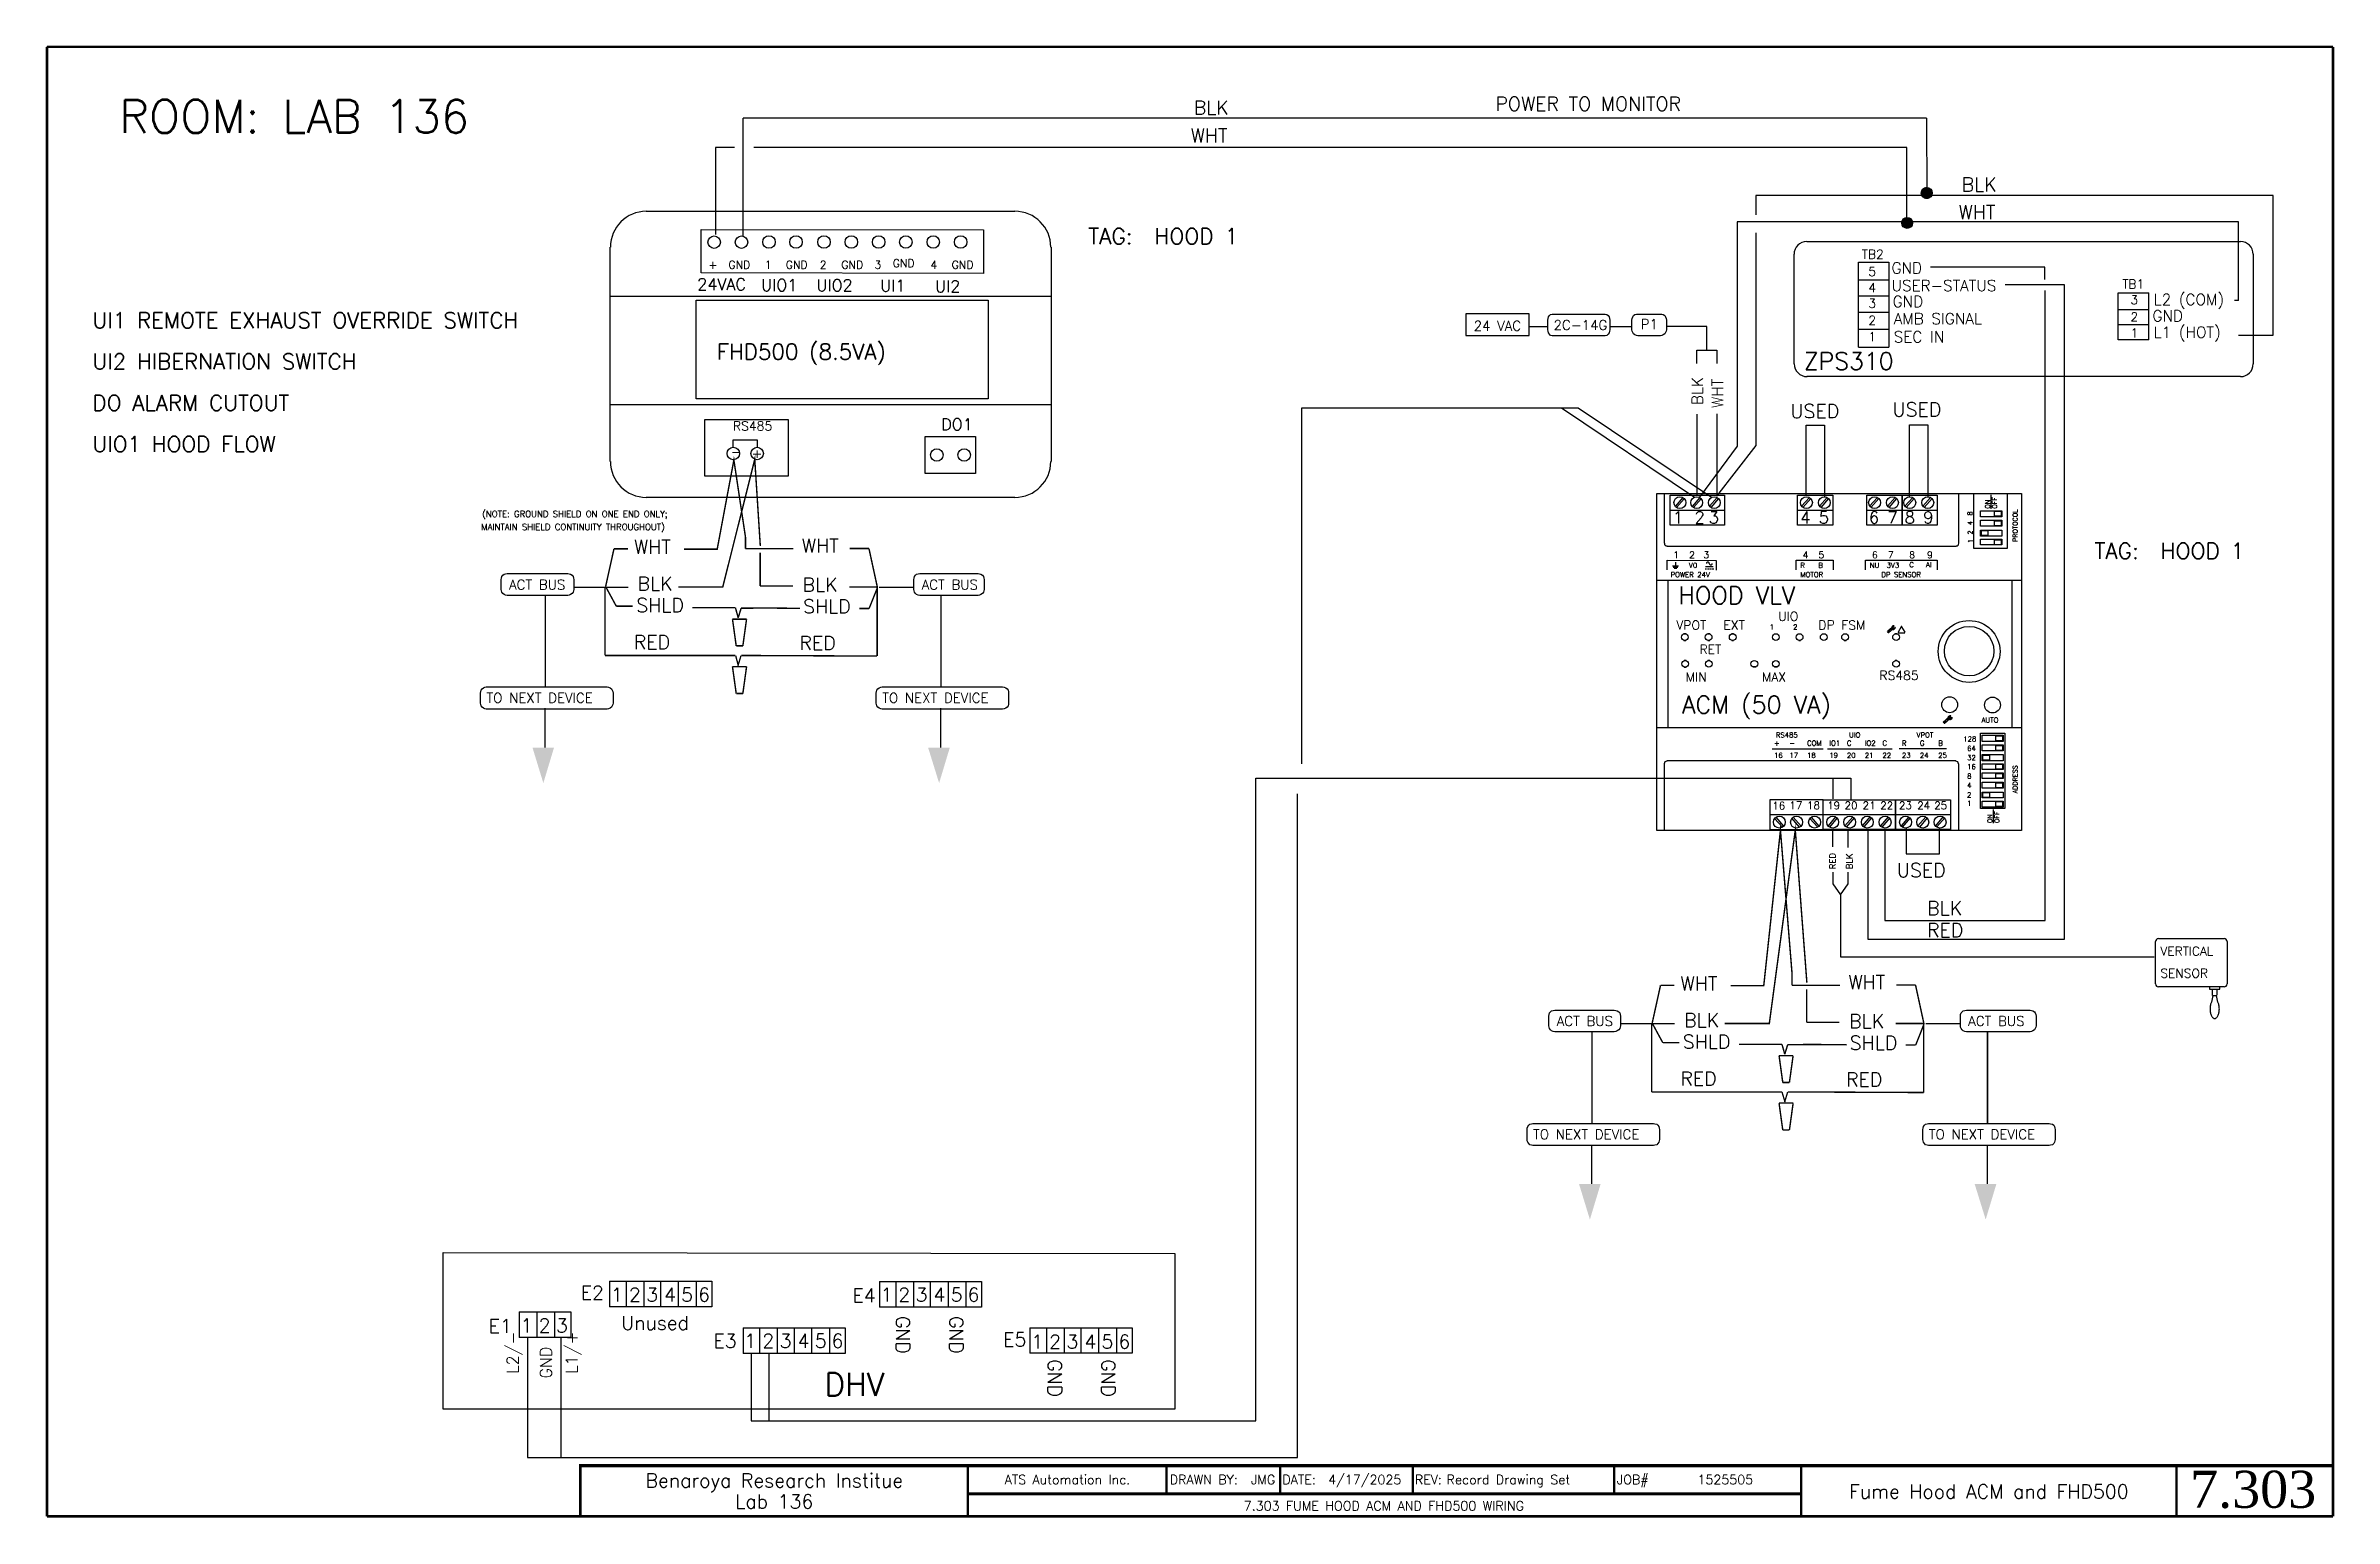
# Paper-space layout 'Layout1' of a CAD drawing. Extents: x 0.7 to 16.1, y 0.3 to 10.3.
# The model-space entities are those that its viewports show. They can reach past a viewport. Long polylines and large blocks are cut down to what shows.
import ezdxf
from ezdxf.enums import TextEntityAlignment as Align

# ---------------------------------------------------------------- set-up
doc = ezdxf.new("R2010")
doc.units = 0
doc.header["$LTSCALE"] = 96
doc.header["$MEASUREMENT"] = 0
doc.layers.get('0').update_dxf_attribs({"linetype": 'CONTINUOUS'})
for name, color, linetype in [('COMP', 4, 'CONTINUOUS'), ('CSCP_2VLV_TRK_TO_PSW', 7, 'CONTINUOUS'), ('DHV', 7, 'CONTINUOUS'), ('FHD500', 7, 'CONTINUOUS'), ('HOOD ACM', 7, 'CONTINUOUS'), ('ModelB', 30, 'CONTINUOUS'), ('MVIEW', 1, 'CONTINUOUS'), ('Text', 7, 'CONTINUOUS'), ('VSS4-0100', 7, 'CONTINUOUS'), ('ZPS', 7, 'CONTINUOUS')]:
    doc.layers.add(name, color=color, linetype=linetype)
doc.styles.add('CENTURY', font='century')
doc.styles.add('Romans', font='romans.shx')
doc.styles.get("Standard").update_dxf_attribs({"font": 'ROMANS'})
pattern_1 = [(45, (44.50574, 27.66694), (-0.088388348, 0.088388348), [])]

psp = doc.layouts.get("Layout1")

msp = doc.modelspace()

# ---------------------------------------------------------------- texts
at = {"layer": 'CSCP_2VLV_TRK_TO_PSW', "color": 7, "transparency": 33554687}
for s, height, p in [('WHT', 8.99, (445.7, 655.9)), ('WHT', 8.99, (554.3, 656.7)), ('ACT BUS', 6.34, (364.9, 632.8)), ('BLK', 8.99, (448, 632.1)), ('BLK', 8.99, (554.8, 631.4)), ('ACT BUS', 6.34, (631.9, 632.8)), ('SHLD', 8.99, (447.2, 618.1)), ('SHLD', 8.99, (555.2, 617.4)), ('RED', 8.99, (445.6, 594.2)), ('RED', 8.99, (552.8, 593.7)), ('TO NEXT DEVICE', 6.343, (350.3, 559.5)), ('TO NEXT DEVICE', 6.343, (606.4, 559.5)), ('WHT', 8.99, (1122.9, 373.3)), ('WHT', 8.99, (1231.5, 374.2)), ('ACT BUS', 6.34, (1042.8, 350.3)), ('BLK', 8.99, (1125.2, 349.6)), ('BLK', 8.99, (1232, 348.9)), ('ACT BUS', 6.34, (1309.1, 350.3)), ('SHLD', 8.99, (1124.4, 335.6)), ('SHLD', 8.99, (1232.4, 334.9)), ('RED', 8.99, (1122.8, 311.7)), ('RED', 8.99, (1230, 311.1)), ('TO NEXT DEVICE', 6.343, (1027.5, 277)), ('TO NEXT DEVICE', 6.343, (1283.6, 277))]:
    msp.add_text(s, height=height, dxfattribs=at).set_placement(p)
at = {"layer": 'DHV', "color": 7}
for s, height, p in [('E2', 8.94, (411.3, 173.2)), ('1', 8.94, (430.9, 171.9)), ('2', 8.94, (442.5, 171.9)), ('3', 8.94, (453.7, 171.9)), ('4', 8.94, (465.2, 171.9)), ('5', 8.94, (476.3, 171.9)), ('6', 8.94, (487.3, 171.9)), ('E4', 8.94, (587.2, 171.4)), ('1', 8.94, (605.3, 171.9)), ('2', 8.94, (616.8, 171.9)), ('3', 8.94, (628, 171.9)), ('4', 8.94, (639.6, 171.9)), ('5', 8.94, (650.7, 171.9)), ('6', 8.94, (661.6, 171.9)), ('E1', 8.94, (351.7, 151.6)), ('1', 8.94, (372.5, 151.9)), ('2', 8.94, (384.1, 151.9)), ('3', 8.94, (395.3, 151.9)), ('Unused', 8.94, (437.5, 153.6)), ('E3', 8.94, (497.2, 142)), ('1', 8.94, (517.2, 142)), ('2', 8.94, (528.8, 142)), ('3', 8.94, (540, 142)), ('4', 8.94, (551.6, 142)), ('5', 8.94, (562.7, 142)), ('6', 8.94, (573.6, 142)), ('E5', 8.94, (684.7, 142.9)), ('1', 8.94, (702.8, 141.5)), ('2', 8.94, (714.4, 141.5)), ('3', 8.94, (725.6, 141.5)), ('4', 8.94, (737.2, 141.5)), ('5', 8.94, (748.2, 141.5)), ('6', 8.94, (759.2, 141.5)), ('DHV', 14.87, (569, 110.8))]:
    msp.add_text(s, height=height, dxfattribs=at).set_placement(p)
at = {"layer": 'DHV', "color": 0}
for s, p in [('L2/-', (371, 125.1)), ('L1/+', (409.3, 125.1)), ('GND', (392.5, 122.1))]:
    msp.add_text(s, height=7.54, rotation=90, dxfattribs=at).set_placement(p)
at = {"layer": 'DHV', "color": 7}
for p in [(615.3, 162.5), (649.9, 162.5), (713.6, 134.5), (748.2, 134.5)]:
    msp.add_text('GND', height=8.94, rotation=270, dxfattribs=at).set_placement(p)
at = {"layer": 'FHD500', "transparency": 33554687}
for s, height, p in [('ROOM: LAB 136', 21.391, (112.7, 928.3)), ('TAG:  HOOD 1', 10.293, (739.7, 856.3)), ('+', 5.16, (494, 840.4)), ('GND', 5.16, (506.9, 840.4)), ('1', 5.16, (530.3, 840.4)), ('GND', 5.16, (544, 840.4)), ('2', 5.16, (566, 840.4)), ('GND', 5.16, (579.9, 840.4)), ('3', 5.16, (601.4, 840.4)), ('GND', 5.16, (613.2, 841.4)), ('4', 5.16, (637.5, 840.4)), ('GND', 5.16, (651.3, 840.4)), ('24VAC', 7.59, (486.7, 826.6)), ('UIO1', 7.59, (528, 826)), ('UIO2', 7.59, (563.8, 825.9)), ('UI1', 7.59, (605.1, 825.7)), ('UI2', 7.59, (640.6, 825.2)), ('UI1 REMOTE EXHAUST OVERRIDE SWITCH', 10.171, (95.4, 802)), ('UI2 HIBERNATION SWITCH', 10.171, (95.4, 775.3)), ('FHD500 (8.5VA)', 10.171, (499.4, 781.6)), ('DO ALARM CUTOUT', 10.171, (95.4, 748.5)), ('RS485', 5.87, (509.8, 735.7)), ('DO1', 7.59, (644.5, 735.9)), ('UIO1 HOOD FLOW', 10.171, (95.4, 721.8)), ('-', 5.87, (508.4, 718.9)), ('(NOTE: GROUND SHIELD ON ONE END ONLY;', 4.04, (347.5, 679.7)), ('MAINTAIN SHIELD CONTINUITY THROUGHOUT)', 4.04, (346.9, 671.3))]:
    msp.add_text(s, height=height, dxfattribs=at).set_placement(p)
at = {"layer": 'FHD500', "color": 7, "transparency": 33554687}
for s, p in [('BLK', (807.9, 940.2)), ('POWER TO MONITOR', (1003.1, 942.6)), ('WHT', (805.9, 922.2))]:
    msp.add_text(s, height=8.99, dxfattribs=at).set_placement(p)
at = {"layer": 'FHD500', "transparency": 33554687}
msp.add_text('+', height=6, rotation=270, dxfattribs=at).set_placement((522.8, 723.7))
at = {"layer": 'HOOD ACM', "transparency": 33554687}
for s, height, p in [('24 VAC', 6.34, (989.1, 800.3)), ('2C-14G', 6.34, (1040.8, 800.8)), ('P1', 6.34, (1097.2, 801.4)), ('1', 7.72, (1117.9, 675.6)), (' 2', 7.72, (1126.7, 675.6)), ('3', 7.72, (1141.2, 675.6)), ('4', 7.72, (1200.4, 675.6)), ('5', 7.72, (1212.4, 675.6)), ('6', 7.72, (1244.8, 675.6)), ('7', 7.72, (1256.8, 675.6)), ('8', 7.72, (1268, 675.6)), ('9', 7.72, (1280, 675.6)), ('1', 4.42, (1118.2, 653)), ('2', 4.42, (1128.5, 653)), ('3', 4.42, (1137.7, 653)), ('4', 4.42, (1201.9, 653)), ('5', 4.42, (1212.2, 653)), ('6', 4.42, (1246.8, 653)), ('7', 4.42, (1257.1, 653)), ('8', 4.42, (1270.9, 653)), ('9', 4.42, (1282.4, 653)), ('TAG:  HOOD 1', 10.293, (1390.8, 652.6)), ('POWER 24V', 3.28, (1116.5, 640.8)), ('V0', 3.28, (1128.4, 646.8)), ('R', 3.28, (1200.5, 646.8)), ('MOTOR', 3.28, (1200.5, 640.8)), ('B', 3.28, (1212.1, 646.8)), ('NU', 3.28, (1245.4, 646.8)), ('DP SENSOR', 3.28, (1252.9, 640.8)), ('3V3', 3.28, (1256.3, 646.8)), ('C', 3.28, (1271, 647.2)), ('AI', 3.28, (1281.8, 647.2)), ('HOOD VLV', 11.31, (1121.6, 623.4)), ('VPOT', 5.87, (1120.2, 606.8)), ('EXT', 5.87, (1150.7, 606.8)), ('1', 3.28, (1180.6, 606.8)), ('UIO', 5.87, (1186.1, 612.5)), ('2', 3.28, (1195.8, 606.8)), ('DP', 5.87, (1212.1, 606.9)), ('FSM', 5.87, (1227, 606.8)), ('RET', 5.87, (1135.2, 591.1)), ('MIN', 5.87, (1126.3, 573.2)), ('MAX', 5.87, (1175.7, 573.2)), ('RS485', 5.87, (1251.6, 574.3)), ('ACM (50 VA)', 11.31, (1123.9, 552.6)), ('AUTO', 3.28, (1317.7, 546.6)), ('+', 3.28, (1183.5, 531.7)), ('RS485', 3.28, (1184.6, 537)), ('-', 3.28, (1193.4, 531.7)), ('COM', 3.28, (1204.8, 531.7)), ('IO1', 3.28, (1219.2, 531.7)), ('C', 3.28, (1230.6, 531.7)), ('UIO', 3.28, (1232, 537)), ('IO2', 3.28, (1242.2, 531.7)), ('C', 3.28, (1253.6, 531.7)), ('R', 3.28, (1266.2, 531.7)), ('VPOT', 3.28, (1275.7, 537)), ('G', 3.28, (1277.8, 531.7)), ('B', 3.28, (1289.7, 531.7)), ('128', 3.28, (1305.9, 534.4)), ('16', 3.28, (1183.5, 523.8)), ('17', 3.28, (1193.4, 523.8)), ('18', 3.28, (1204.8, 523.8)), ('19', 3.28, (1219.2, 523.8)), ('20', 3.28, (1230.6, 523.8)), ('21', 3.28, (1242.2, 523.8)), ('22', 3.28, (1253.6, 523.8)), ('23', 3.28, (1266.2, 523.8)), ('24', 3.28, (1277.8, 523.8)), ('25', 3.28, (1289.7, 523.8)), ('32', 3.28, (1308.4, 522.3)), ('64', 3.28, (1308.4, 528.3)), ('16', 3.28, (1308.4, 516.4)), ('8', 3.28, (1308.4, 510.4)), ('4', 3.28, (1308.4, 504.4)), ('16', 4.88, (1182.3, 490.4)), ('17', 4.88, (1193.4, 490.6)), ('18', 4.88, (1204.8, 490.6)), ('19', 4.88, (1217.8, 490.6)), ('20', 4.88, (1229.1, 490.6)), ('21', 4.88, (1240.8, 490.6)), ('22', 4.88, (1252.2, 490.6)), ('23', 4.88, (1264.3, 490.6)), ('24', 4.88, (1276.1, 490.6)), ('25', 4.88, (1287.1, 490.6)), ('2', 3.28, (1308.3, 498.2)), ('1', 3.28, (1308.4, 492.7))]:
    msp.add_text(s, height=height, dxfattribs=at).set_placement(p)
for s, height, p in [('BLK', 7.2, (1137.4, 752.1)), ('WHT', 7.2, (1150.5, 750.2)), ('8', 3.03, (1311.7, 680.7)), ('ON', 3.03, (1323.2, 685.1)), ('OFF', 3.03, (1327.7, 685.1)), ('PROTOCOL', 3.03, (1341, 663.6)), ('4', 3.03, (1311.9, 674.5)), ('2', 3.03, (1311.9, 668.4)), ('1', 3.03, (1312.1, 662.8)), ('ADDRESS', 3.03, (1341, 500.8)), ('OFF', 3.03, (1329.2, 481.6)), ('ON', 3.03, (1324.7, 481.6))]:
    msp.add_text(s, height=height, rotation=90, dxfattribs=at).set_placement(p)
at = {"layer": 'HOOD ACM', "color": 7, "transparency": 33554687}
for p in [(1194, 743.8), (1260.1, 744.8), (1262.9, 446.7)]:
    msp.add_text('USED', height=8.99, dxfattribs=at).set_placement(p)
at = {"layer": 'VSS4-0100', "transparency": 33554687}
for s, p in [('RED', (1223.3, 451.7)), ('BLK', (1234.2, 451.7))]:
    msp.add_text(s, height=4.04, rotation=90, dxfattribs=at).set_placement(p)
at = {"layer": 'VSS4-0100', "color": 7}
for s, p in [('VERTICAL ', (1433.5, 395.8)), ('SENSOR', (1433.5, 381.5))]:
    msp.add_text(s, height=5.78, dxfattribs=at).set_placement(p)
at = {"layer": 'ZPS', "color": 7, "transparency": 33554687}
for s, p in [('BLK', (1304.8, 890.5)), ('WHT', (1302.8, 872.6)), ('BLK', (1282.5, 422)), ('RED', (1282.4, 407.8))]:
    msp.add_text(s, height=8.99, dxfattribs=at).set_placement(p)
at = {"layer": 'ZPS', "color": 7}
for s, p in [('TB2', (1240.3, 846.9)), ('5', (1244.5, 835.7)), ('4', (1244.5, 825.2)), ('TB1', (1408.8, 827.6)), ('3', (1244.5, 815.1)), ('3', (1414.1, 817.4)), ('2', (1244.5, 804.1)), ('2', (1414.1, 806.4)), ('1', (1414.1, 795.9)), ('1', (1244.5, 793.6))]:
    msp.add_text(s, height=5.78, dxfattribs=at).set_placement(p)
at = {"layer": 'ZPS', "transparency": 33554687}
for s, height, p in [('GND', 7.2, (1259.5, 837.3)), ('USER-STATUS', 7.195, (1259.5, 825.9)), ('GND', 7.2, (1260.2, 815.6)), ('L2 (COM) ', 7.2, (1429, 816.9)), ('AMB SIGNAL', 7.2, (1260.9, 804.5)), ('SEC IN', 7.2, (1260.9, 792.7)), ('GND', 7.2, (1428.3, 806.3)), ('L1 (HOT)', 7.2, (1429, 795.7))]:
    msp.add_text(s, height=height, dxfattribs=at).set_placement(p)
at = {"layer": 'ZPS', "color": 7}
msp.add_text('ZPS310', height=11.2, dxfattribs=at).set_placement((1260.8, 780.6), align=Align.MIDDLE_RIGHT)

# ---------------------------------------------------------------- blocks, each defined once
blk = doc.blocks.new('ats-flat-3')
at = {"layer": 'MVIEW'}
for points, const_width in [([(16.064, 0.678), (4.26, 0.678)], 0.0156), ([(4.26, 0.335), (4.26, 0.678)], 0.0156), ([(6.871, 0.335), (6.871, 0.678)], 0.0156), ([(8.211, 0.496), (8.211, 0.678)], 0.0156), ([(8.977, 0.491), (8.977, 0.678)], 0.0156), ([(9.871, 0.491), (9.871, 0.678)], 0.0156), ([(11.227, 0.491), (11.227, 0.678)], 0.0156), ([(12.486, 0.335), (12.486, 0.678)], 0.0156), ([(15.017, 0.335), (15.017, 0.678)], 0.0156), ([(6.871, 0.491), (12.486, 0.491)], 0.0208)]:
    blk.add_lwpolyline(points, dxfattribs=dict(at, const_width=const_width))
at = {"layer": 'Text', "style": 'Romans'}
for s, p in [('DRAWN BY:', (8.232, 0.556)), ('DATE:', (8.991, 0.556)), ('REV:', (9.884, 0.556)), ('JOB#', (11.245, 0.556))]:
    blk.add_text(s, height=0.0625, dxfattribs=at).set_placement(p)
at = {"layer": 'Text'}
for tag, height, p in [('JOBNAMETOP', 0.0938, (5.567, 0.534)), ('TITLETOP', 0.0938, (13.752, 0.534)), ('JOBNAMEBOTTOM', 0.0938, (5.567, 0.392)), ('TITLEBOTTOM', 0.0938, (13.752, 0.392)), ('TITLE', 0.0938, (13.752, 0.46)), ('DRAWNAME', 0.0625, (9.675, 0.379))]:
    blk.add_attdef(tag, text='', height=height, dxfattribs=at).set_placement(p, align=Align.CENTER)
for tag, height, style, p in [('OFFICE', 0.0625, 'Romans', (7.543, 0.556)), ('DRAFTER', 0.0625, 'Romans', (8.861, 0.556)), ('DATE', 0.0625, 'Romans', (9.546, 0.556)), ('JOBNUM', 0.0625, 'Romans', (11.976, 0.556)), ('PAGE', 0.25, 'CENTURY', (15.533, 0.397))]:
    blk.add_attdef(tag, text='', height=height, dxfattribs=dict(at, style=style)).set_placement(p, align=Align.CENTER)
blk.add_attdef('REVISED', (10.097, 0.556), '', height=0.0625, dxfattribs=at)

# ---------------------------------------------------------------- hatches: boundary and pattern name
h = msp.add_hatch()
h.set_pattern_fill('ANSI31', color=256)
h.set_pattern_definition(pattern_1)
h.paths.add_polyline_path([(1285.8, 889.4, 1), (1278.7, 889.4, 1)])
h = msp.add_hatch()
h.set_pattern_fill('ANSI31', color=256)
h.set_pattern_definition(pattern_1)
h.paths.add_polyline_path([(1285.8, 889.4, 1), (1278.7, 889.4, 1)])
at = {"layer": 'CSCP_2VLV_TRK_TO_PSW', "lineweight": 0, "transparency": 33554687}
for points in [[(394, 530.4), (380.1, 530.4), (387.1, 507.5)], [(650.1, 530.4), (636.1, 530.4), (643.2, 507.5)], [(1071.2, 247.9), (1057.3, 247.9), (1064.3, 225)], [(1327.3, 247.9), (1313.3, 247.9), (1320.4, 225)]]:
    msp.add_hatch(color=7, dxfattribs=at).paths.add_polyline_path(points)
at = {"layer": 'ZPS'}
h = msp.add_hatch(color=256, dxfattribs=at)
h.dxf.hatch_style = 1
h.paths.add_polyline_path([(1278.8, 889.4, 1), (1285.9, 889.4, 1)])
h = msp.add_hatch(color=256, dxfattribs=at)
h.dxf.hatch_style = 1
h.paths.add_polyline_path([(1273.2, 870.1, 1), (1266.1, 870.1, 1)])

# ---------------------------------------------------------------- linework, layer by layer
at = {"layer": 'CSCP_2VLV_TRK_TO_PSW', "color": 7, "transparency": 33554687}
for p, q in [((406.8, 636.1), (407.2, 636.3)), ((672.3, 636.1), (672.7, 636.3)), ((1084, 353.5), (1084.4, 353.7)), ((1353, 353.5), (1353.3, 353.7))]:
    msp.add_line(p, q, dxfattribs=at)
at = {"layer": 'CSCP_2VLV_TRK_TO_PSW', "color": 7, "lineweight": 25, "transparency": 33554687}
for p, q in [((518.6, 582.8), (509.5, 582.8)), ((511.4, 590.1), (513.2, 583.7)), ((513.2, 583.7), (515.2, 590.1)), ((1195.8, 300.3), (1186.7, 300.3)), ((1188.6, 307.6), (1190.4, 301.1)), ((1190.4, 301.1), (1192.4, 307.6))]:
    msp.add_line(p, q, dxfattribs=at)
at = {"layer": 'CSCP_2VLV_TRK_TO_PSW', "color": 7, "const_width": 0.925}
for points in [[(474.4, 634.4), (503.2, 634.4), (523.9, 717), (527.5, 660.9)], [(478.1, 658.9), (499.6, 658.9), (510.4, 716.6), (517.9, 666.7)], [(517.9, 666.7), (517.9, 659.2)], [(432.8, 659.1), (441.8, 659.1)], [(517.9, 659.2), (548.9, 659.2)], [(527.4, 635.1), (527.4, 656.6)], [(597.8, 659.3), (585.4, 659.3)], [(427, 634.4), (427, 590.1)], [(427.5, 634.2), (442, 634.2)], [(548.6, 635.1), (527.4, 635.1)], [(603.1, 634.4), (585, 634.4)], [(603.1, 634.4), (603.1, 589.7)], [(620, 634.2), (604.3, 634.2)], [(532.1, 620.8), (553.2, 620.6)], [(597.9, 620.5), (591.5, 620.5)], [(427, 590.1), (511.4, 590.1)], [(603.1, 589.7), (515.2, 590.1)], [(388.2, 556), (388.2, 530.5)], [(644.2, 556), (644.2, 530.5)], [(1151.6, 351.9), (1180.4, 351.9), (1197.2, 477), (1204.7, 378.4)], [(1155.3, 376.4), (1176.8, 376.4), (1187.6, 477), (1195.1, 384.2)], [(1110, 376.6), (1119, 376.6)], [(1195.1, 384.2), (1195.1, 376.6)], [(1195.1, 376.6), (1226.1, 376.6)], [(1204.6, 352.6), (1204.6, 374.1)], [(1275, 376.8), (1262.6, 376.8)], [(1104.2, 351.9), (1104.2, 307.6)], [(1104.7, 351.7), (1119.2, 351.7)], [(1225.8, 352.6), (1204.6, 352.6)], [(1280.3, 351.9), (1262.2, 351.9)], [(1280.3, 351.9), (1280.3, 307.2)], [(1297.2, 351.7), (1281.5, 351.7)], [(1209.3, 338.3), (1230.4, 338.1)], [(1275.1, 337.9), (1268.7, 337.9)], [(1104.2, 307.6), (1188.6, 307.6)], [(1280.3, 307.2), (1192.4, 307.6)], [(1065.4, 273.4), (1065.4, 248)], [(1321.4, 273.4), (1321.4, 248)]]:
    msp.add_lwpolyline(points, dxfattribs=at)
at = {"layer": 'CSCP_2VLV_TRK_TO_PSW', "color": 7, "lineweight": 25, "transparency": 33554687, "const_width": 0.925}
for points in [[(432.8, 659.1), (427.4, 634.7)], [(597.8, 659.3), (603.3, 634)], [(434.3, 622), (427.4, 634.7)], [(597.9, 620.5), (603.3, 634)], [(483.5, 621), (511.4, 621)], [(518.6, 613.6), (509.5, 613.6)], [(509.5, 613.6), (511.9, 596.3)], [(511.4, 621), (513.2, 614.5)], [(513.2, 614.5), (515.1, 620.7)], [(515.1, 620.7), (516.6, 620.7)], [(516.2, 596.3), (518.6, 613.6)], [(516.6, 620.7), (532.1, 620.8)], [(511.9, 596.3), (514.2, 596.3)], [(514.2, 596.3), (516.2, 596.3)], [(509.5, 582.8), (511.9, 565.5)], [(516.2, 565.5), (518.6, 582.8)], [(511.9, 565.5), (514.2, 565.5)], [(514.2, 565.5), (516.2, 565.5)], [(1110, 376.6), (1104.6, 352.1)], [(1275, 376.8), (1280.5, 351.5)], [(1111.5, 339.4), (1104.6, 352.1)], [(1275.1, 337.9), (1280.5, 351.5)], [(1160.7, 338.4), (1188.6, 338.4)], [(1195.8, 331.1), (1186.7, 331.1)], [(1186.7, 331.1), (1189.1, 313.7)], [(1188.6, 338.4), (1190.4, 332)], [(1190.4, 332), (1192.3, 338.2)], [(1192.3, 338.2), (1193.8, 338.2)], [(1193.4, 313.7), (1195.8, 331.1)], [(1193.8, 338.2), (1209.3, 338.3)], [(1189.1, 313.7), (1191.4, 313.7)], [(1191.4, 313.7), (1193.4, 313.7)], [(1186.7, 300.3), (1189.1, 282.9)], [(1193.4, 282.9), (1195.8, 300.3)], [(1189.1, 282.9), (1191.4, 282.9)], [(1191.4, 282.9), (1193.4, 282.9)]]:
    msp.add_lwpolyline(points, dxfattribs=at)
at = {"layer": 'CSCP_2VLV_TRK_TO_PSW', "color": 7, "lineweight": 25, "transparency": 33554687}
for points in [[(406.8, 632.9), (406.7, 632), (406.4, 631.1), (405.8, 630.2), (404.7, 629.6), (403.8, 629.2), (402.9, 629), (363.8, 629), (362.7, 629.2), (361.7, 629.6), (360.9, 630.2), (360.3, 631.1), (360, 632), (359.9, 632.9), (359.9, 639.2), (360, 640.1), (360.3, 641.3), (360.9, 642.1), (361.7, 642.7), (362.7, 643), (363.8, 643.1), (402.9, 643.1), (403.8, 643), (404.7, 642.7), (405.8, 642.1), (406.4, 641.3), (406.7, 640.1), (406.8, 639.2)], [(672.3, 632.9), (672.2, 632), (671.9, 631.1), (671.3, 630.2), (670.2, 629.6), (669.3, 629.2), (668.4, 629), (630.7, 629), (629.7, 629.2), (628.6, 629.6), (627.9, 630.2), (627.3, 631.1), (627, 632), (626.8, 632.9), (626.8, 639.2), (627, 640.1), (627.3, 641.3), (627.9, 642.1), (628.6, 642.7), (629.7, 643), (630.7, 643.1), (668.4, 643.1), (669.3, 643), (670.2, 642.7), (671.3, 642.1), (671.9, 641.3), (672.2, 640.1), (672.3, 639.2)], [(346.5, 565.8), (346.6, 566.7), (346.9, 567.7), (347.5, 568.6), (348.3, 569.2), (349.3, 569.5), (350.2, 569.7), (428.3, 569.7), (429.2, 569.5), (430.4, 569.2), (431.1, 568.6), (431.7, 567.7), (432, 566.7), (432.2, 565.8), (432.2, 559.3), (432, 558.4), (431.7, 557.5), (431.1, 556.6), (430.4, 555.9), (429.2, 555.6), (428.3, 555.4), (350.2, 555.4), (349.3, 555.6), (348.3, 555.9), (347.5, 556.6), (346.9, 557.5), (346.6, 558.4), (346.5, 559.3)], [(602.5, 565.8), (602.7, 566.7), (603, 567.7), (603.6, 568.6), (604.3, 569.2), (605.4, 569.5), (606.3, 569.7), (684.3, 569.7), (685.2, 569.5), (686.4, 569.2), (687.2, 568.6), (687.8, 567.7), (688.1, 566.7), (688.2, 565.8), (688.2, 559.3), (688.1, 558.4), (687.8, 557.5), (687.2, 556.6), (686.4, 555.9), (685.2, 555.6), (684.3, 555.4), (606.3, 555.4), (605.4, 555.6), (604.3, 555.9), (603.6, 556.6), (603, 557.5), (602.7, 558.4), (602.5, 559.3)], [(1084, 350.4), (1083.9, 349.5), (1083.6, 348.6), (1083, 347.7), (1081.9, 347.1), (1081, 346.6), (1080.1, 346.5), (1041.6, 346.5), (1040.6, 346.6), (1039.5, 347.1), (1038.8, 347.7), (1038.2, 348.6), (1037.9, 349.5), (1037.7, 350.4), (1037.7, 356.7), (1037.9, 357.6), (1038.2, 358.8), (1038.8, 359.5), (1039.5, 360.1), (1040.6, 360.4), (1041.6, 360.6), (1080.1, 360.6), (1081, 360.4), (1081.9, 360.1), (1083, 359.5), (1083.6, 358.8), (1083.9, 357.6), (1084, 356.7)], [(1353, 350.4), (1352.8, 349.5), (1352.5, 348.6), (1351.9, 347.7), (1350.9, 347.1), (1350, 346.6), (1349.1, 346.5), (1307.9, 346.5), (1306.9, 346.6), (1305.8, 347.1), (1305.1, 347.7), (1304.5, 348.6), (1304.2, 349.5), (1304, 350.4), (1304, 356.7), (1304.2, 357.6), (1304.5, 358.8), (1305.1, 359.5), (1305.8, 360.1), (1306.9, 360.4), (1307.9, 360.6), (1349.1, 360.6), (1350, 360.4), (1350.9, 360.1), (1351.9, 359.5), (1352.5, 358.8), (1352.8, 357.6), (1353, 356.7)], [(1023.7, 283.2), (1023.8, 284.1), (1024.1, 285.2), (1024.7, 286.1), (1025.5, 286.7), (1026.5, 287), (1027.4, 287.1), (1105.5, 287.1), (1106.4, 287), (1107.6, 286.7), (1108.3, 286.1), (1108.9, 285.2), (1109.2, 284.1), (1109.3, 283.2), (1109.3, 276.8), (1109.2, 275.9), (1108.9, 275), (1108.3, 274.1), (1107.6, 273.4), (1106.4, 273.1), (1105.5, 272.9), (1027.4, 272.9), (1026.5, 273.1), (1025.5, 273.4), (1024.7, 274.1), (1024.1, 275), (1023.8, 275.9), (1023.7, 276.8)], [(1279.7, 283.2), (1279.9, 284.1), (1280.2, 285.2), (1280.8, 286.1), (1281.5, 286.7), (1282.6, 287), (1283.5, 287.1), (1361.5, 287.1), (1362.4, 287), (1363.6, 286.7), (1364.4, 286.1), (1364.9, 285.2), (1365.2, 284.1), (1365.4, 283.2), (1365.4, 276.8), (1365.2, 275.9), (1364.9, 275), (1364.4, 274.1), (1363.6, 273.4), (1362.4, 273.1), (1361.5, 272.9), (1283.5, 272.9), (1282.6, 273.1), (1281.5, 273.4), (1280.8, 274.1), (1280.2, 275), (1279.9, 275.9), (1279.7, 276.8)]]:
    msp.add_lwpolyline(points, close=True, dxfattribs=at)
at = {"layer": 'CSCP_2VLV_TRK_TO_PSW', "const_width": 0.925}
for points in [[(388.4, 629), (388.4, 569.3)], [(620, 634.2), (626.6, 634.2)], [(644.4, 629), (644.4, 569.3)], [(1065.6, 346.5), (1065.6, 286.8)], [(1297.2, 351.7), (1303.8, 351.7)], [(1321.6, 346.5), (1321.6, 286.8)]]:
    msp.add_lwpolyline(points, dxfattribs=at)
at = {"layer": 'CSCP_2VLV_TRK_TO_PSW', "color": 7, "linetype": 'Continuous', "const_width": 0.925}
for points in [[(427.5, 634.2), (406.8, 634.2)], [(1104.7, 351.7), (1084, 351.7)]]:
    msp.add_lwpolyline(points, dxfattribs=at)
at = {"layer": 'CSCP_2VLV_TRK_TO_PSW', "color": 7, "transparency": 33554687, "const_width": 0.925}
for points in [[(434.3, 622), (445, 622)], [(1111.5, 339.4), (1122.2, 339.4)]]:
    msp.add_lwpolyline(points, dxfattribs=at)
at = {"layer": 'DHV'}
for p, q in [((878, 520), (878, 750.3)), ((878, 750.3), (1056.7, 750.3)), ((1132, 692.4), (1045.9, 750.1)), ((1056.7, 750.3), (1142.9, 692.6)), ((848.1, 94.6), (848.1, 510.6)), ((848.1, 510.6), (1233.2, 510.6)), ((1221.7, 497.3), (1221.7, 510.6)), ((1233.2, 510.6), (1233.2, 497.1)), ((875.2, 71), (875.2, 500.6)), ((521.5, 94.6), (848.1, 94.6)), ((376.9, 71), (875.2, 71))]:
    msp.add_line(p, q, dxfattribs=at)
at = {"layer": 'DHV', "color": 0, "linetype": 'Continuous'}
for p, q in [((322.3, 102.2), (322.3, 203.6)), ((322.3, 203.6), (795.8, 203.1)), ((795.8, 203.1), (795.8, 102.2)), ((795.8, 102.2), (322.3, 102.2))]:
    msp.add_line(p, q, dxfattribs=at)
at = {"layer": 'DHV', "color": 7}
for p, q in [((430, 185.1), (496.1, 185.1)), ((604.6, 184.8), (670.7, 184.8))]:
    msp.add_line(p, q, dxfattribs=at)
at = {"layer": 'DHV', "color": 0}
for p, q in [((430, 185.1), (430, 168.5)), ((440.6, 185.1), (440.6, 168.5)), ((452.1, 185.1), (452.1, 168.5)), ((463, 185.1), (463, 168.5)), ((474.4, 185.1), (474.4, 168.5)), ((485.9, 185.1), (485.9, 168.5)), ((496.1, 185.1), (496.1, 168.5)), ((604.6, 184.8), (604.6, 168.3)), ((615.2, 184.8), (615.2, 168.3)), ((626.7, 184.8), (626.7, 168.3)), ((637.5, 184.8), (637.5, 168.3)), ((649, 184.8), (649, 168.3)), ((660.5, 184.8), (660.5, 168.3)), ((670.7, 184.8), (670.7, 168.3)), ((371.4, 165.2), (371.4, 148.6)), ((371.4, 165.2), (404.9, 165.2)), ((382.8, 165.2), (382.8, 148.6)), ((394.3, 165.2), (394.3, 148.6)), ((404.9, 165.2), (404.9, 148.6)), ((496.1, 168.5), (430, 168.5)), ((670.7, 168.3), (604.6, 168.3)), ((404.5, 148.6), (371.4, 148.6)), ((376.9, 148.5), (376.9, 71)), ((398.5, 148.2), (398.5, 71)), ((516.3, 154.8), (582.4, 154.8)), ((516.3, 154.8), (516.3, 138.2)), ((526.9, 154.8), (526.9, 138.2)), ((538.4, 154.8), (538.4, 138.2)), ((549.3, 154.8), (549.3, 138.2)), ((560.7, 154.8), (560.7, 138.2)), ((572.2, 154.8), (572.2, 138.2)), ((582.4, 154.8), (582.4, 138.2)), ((702, 155), (768.1, 155)), ((702, 155), (702, 138.4)), ((712.6, 155), (712.6, 138.4)), ((724.1, 155), (724.1, 138.4)), ((735, 155), (735, 138.4)), ((746.4, 155), (746.4, 138.4)), ((757.9, 155), (757.9, 138.4)), ((768.1, 155), (768.1, 138.4)), ((582.4, 138.2), (516.3, 138.2)), ((521.5, 138.3), (521.5, 94.6)), ((533, 138.3), (533, 94.6)), ((768.1, 138.4), (702, 138.4))]:
    msp.add_line(p, q, dxfattribs=at)
at = {"layer": 'FHD500'}
for p, q in [((516.3, 861.5), (516.3, 937.8)), ((1282.2, 937.8), (516.3, 937.8)), ((510.8, 918.8), (498.6, 918.8)), ((498.6, 918.8), (498.6, 862.6)), ((1269.3, 918.8), (523.2, 918.8)), ((1269.3, 870.7), (1269.3, 918.8)), ((1159.5, 870.7), (1159.5, 725.6)), ((1171.7, 863.6), (1171.7, 726.1)), ((1171.7, 726.1), (1146.3, 693.1)), ((1159.5, 725.6), (1135.2, 692.6))]:
    msp.add_line(p, q, dxfattribs=at)
at = {"layer": 'FHD500', "color": 7}
for p, q in [((1282.2, 937.8), (1282.3, 887.9)), ((1282.3, 887.9), (1171.7, 887.9)), ((1171.7, 887.9), (1171.7, 875.3)), ((1269.3, 870.7), (1159.5, 870.7))]:
    msp.add_line(p, q, dxfattribs=at)
at = {"layer": 'FHD500', "lineweight": 25}
for p, q in [((453.7, 877.6), (692.3, 877.6)), ((489.2, 865.9), (671.9, 865.6)), ((671.9, 865.6), (671.9, 837.4)), ((430.3, 715.6), (430.3, 854.3)), ((715.7, 854.3), (715.7, 715.6)), ((671.9, 837.4), (489.2, 837.7)), ((430.3, 822.7), (715.7, 822.7)), ((486.1, 756.3), (486.1, 820.1)), ((486.1, 820.1), (674.9, 820.1)), ((674.9, 820.1), (674.9, 756.3)), ((674.9, 756.3), (486.1, 756.3)), ((715.7, 752.3), (430.3, 752.3)), ((491.5, 706.1), (491.5, 742.8)), ((491.5, 742.8), (545.6, 742.8)), ((545.6, 742.8), (545.6, 706.1)), ((509.9, 725), (509.9, 729.7)), ((509.9, 729.7), (513.2, 729.7)), ((512.3, 729.7), (525.4, 729.7)), ((525.4, 729.7), (525.4, 724.8)), ((634.2, 707.8), (634.2, 731.8)), ((634.2, 731.8), (666.8, 731.8)), ((666.8, 731.8), (666.8, 707.8)), ((545.6, 706.1), (491.5, 706.1)), ((666.8, 707.8), (634.2, 707.8)), ((692.3, 692.3), (453.7, 692.3))]:
    msp.add_line(p, q, dxfattribs=at)
at = {"layer": 'FHD500', "transparency": 33554687}
msp.add_line((489.2, 837.7), (489.2, 865.9), dxfattribs=at)
at = {"layer": 'FHD500', "lineweight": 25}
for centre in [(497.6, 857.6), (515.3, 857.6), (533.1, 857.7), (550.6, 857.7), (568.7, 857.7), (586.4, 857.7), (604.1, 857.7), (621.7, 857.7), (639.4, 857.7), (657.1, 857.7), (510, 720.8), (525.5, 720.8), (641.7, 719.9), (659.4, 719.9)]:
    msp.add_circle(centre, 4.04, dxfattribs=at)
for centre, start, end in [((453.8, 854.3), 90.1272, 179.8728), ((692.2, 854.3), 0.1272, 89.8728), ((453.8, 715.7), 180.1272, 269.8728), ((692.2, 715.7), 270.1272, 359.8728)]:
    msp.add_arc(centre, 23.3, start, end, dxfattribs=at)
at = {"layer": 'HOOD ACM'}
for p, q in [((1037.1, 802.9), (1025.2, 802.9)), ((1091, 802.9), (1077.1, 802.9)), ((1133.6, 779), (1133.6, 787.8)), ((1133.6, 787.8), (1146.4, 787.8)), ((1133.6, 746.2), (1133.6, 693.8)), ((1146.5, 746.4), (1146.5, 693.8)), ((1204.2, 693.8), (1204.2, 739.1)), ((1204.2, 739.1), (1216.1, 739.1)), ((1216.1, 739.1), (1216.1, 693)), ((1271.2, 692.8), (1271.2, 739.3)), ((1271.2, 739.3), (1283, 739.3)), ((1283, 739.3), (1283, 693)), ((1323.8, 694), (1323.8, 685)), ((1114.2, 645.6), (1114.2, 651.8)), ((1114.2, 651.8), (1145.9, 651.6)), ((1145.9, 651.6), (1145.9, 645.3)), ((1197.8, 645.6), (1197.8, 651.8)), ((1197.8, 651.8), (1221.7, 651.8)), ((1221.7, 651.8), (1221.7, 645.5)), ((1242.7, 645.6), (1242.7, 651.8)), ((1242.7, 651.8), (1289.1, 651.8)), ((1289.1, 651.8), (1289.1, 645.5)), ((1117.8, 648.1), (1121.7, 648.1)), ((1118.1, 647.3), (1121.1, 647.3)), ((1118.9, 646.5), (1120.6, 646.5)), ((1119.8, 648.1), (1119.8, 650.4)), ((1138.8, 646.1), (1139.8, 646.1)), ((1139.2, 647.7), (1144.1, 647.7)), ((1140.4, 646.1), (1141.5, 646.1)), ((1141.9, 646.1), (1143, 646.1)), ((1143.4, 646.1), (1144.5, 646.1)), ((1325.3, 490.5), (1325.3, 481.5)), ((1268.9, 478.3), (1268.9, 461.7)), ((1290.6, 461.7), (1290.6, 478.3)), ((1268.9, 461.7), (1290.6, 461.7))]:
    msp.add_line(p, q, dxfattribs=at)
at = {"layer": 'HOOD ACM', "transparency": 33554687}
for p, q in [((1139.9, 803), (1113.8, 803)), ((1139.9, 787.8), (1139.9, 803))]:
    msp.add_line(p, q, dxfattribs=at)
at = {"layer": 'HOOD ACM', "color": 7}
msp.add_line((1146.4, 787.8), (1146.4, 779), dxfattribs=at)
at = {"layer": 'HOOD ACM', "transparency": 33554687}
msp.add_lwpolyline([(1025.1, 811.2), (984.1, 811.2), (984.1, 797.2), (1025.1, 797.2)], close=True, dxfattribs=at)
at = {"layer": 'HOOD ACM', "color": 7, "lineweight": 25, "transparency": 33554687}
for points in [[(1037.1, 807.2), (1037.2, 808.1), (1037.5, 809.2), (1038.1, 810.1), (1038.9, 810.7), (1039.9, 811), (1040.8, 811.1), (1073.2, 811.1), (1074.1, 811), (1075.3, 810.7), (1076.1, 810.1), (1076.7, 809.2), (1077, 808.1), (1077.1, 807.2), (1077.1, 800.8), (1077, 799.9), (1076.7, 799), (1076.1, 798.1), (1075.3, 797.3), (1074.1, 797), (1073.2, 796.9), (1040.8, 796.9), (1039.9, 797), (1038.9, 797.3), (1038.1, 798.1), (1037.5, 799), (1037.2, 799.9), (1037.1, 800.8)], [(1113.8, 800.9), (1113.6, 800), (1113.3, 799.1), (1112.7, 798.2), (1111.7, 797.6), (1110.8, 797.2), (1109.9, 797), (1095.4, 797), (1094.4, 797.2), (1093.3, 797.6), (1092.6, 798.2), (1092, 799.1), (1091.7, 800), (1091.5, 800.9), (1091.5, 807.2), (1091.7, 808.1), (1092, 809.3), (1092.6, 810.1), (1093.3, 810.7), (1094.4, 811), (1095.4, 811.1), (1109.9, 811.1), (1110.8, 811), (1111.7, 810.7), (1112.7, 810.1), (1113.3, 809.3), (1113.6, 808.1), (1113.8, 807.2)]]:
    msp.add_lwpolyline(points, close=True, dxfattribs=at)
at = {"layer": 'HOOD ACM', "lineweight": 25}
for points in [[(1343.6, 476.7), (1107.7, 476.7), (1107.7, 695), (1343.6, 695)], [(1151.5, 674.4), (1116.3, 674.4), (1116.3, 693.8), (1151.5, 693.8)], [(1221.4, 693.8), (1221.4, 674.4), (1198.6, 674.4), (1198.6, 693.8)], [(1266.3, 693.8), (1266.3, 674.4), (1243.5, 674.4), (1243.5, 693.8)], [(1289.1, 693.8), (1289.1, 674.4), (1266.3, 674.4), (1266.3, 693.8)], [(1330.9, 679.9), (1317.1, 679.9), (1317.1, 683.8), (1330.9, 683.8)], [(1330.4, 680.2), (1326.1, 680.2), (1326.1, 683.5), (1330.4, 683.5)], [(1330.9, 673.8), (1317.1, 673.8), (1317.1, 677.6), (1330.9, 677.6)], [(1330.9, 667.4), (1317.1, 667.4), (1317.1, 671.3), (1330.9, 671.3)], [(1321.9, 667.8), (1317.6, 667.8), (1317.6, 671), (1321.9, 671)], [(1330.4, 674.1), (1326.1, 674.1), (1326.1, 677.3), (1330.4, 677.3)], [(1330.9, 661.6), (1317.1, 661.6), (1317.1, 665.3), (1330.9, 665.3)], [(1330.4, 661.7), (1326.1, 661.7), (1326.1, 665), (1330.4, 665)], [(1258.6, 607.2), (1261.2, 607.2), (1261.2, 607.2)], [(1258.6, 607.2), (1261.2, 607.2), (1261.2, 607.2)], [(1259.5, 607.8), (1260.7, 607.8), (1259.3, 607.8)], [(1259.3, 607.8), (1260.7, 607.8), (1260.7, 607.8)], [(1259.3, 607.8), (1260.7, 607.8), (1260.7, 607.8)], [(1259.3, 607.8), (1260.9, 607.8), (1260.9, 607.8)], [(1259.3, 607.8), (1260.9, 607.8)], [(1259.3, 607.8), (1260.9, 607.8), (1260.9, 607.8)], [(1259.3, 607.8), (1260.9, 607.8), (1260.9, 607.8)], [(1259.3, 607.8), (1261.8, 607.8), (1261.8, 607.8)], [(1259.3, 607.8), (1261.8, 607.8), (1261.8, 607.8)], [(1259.7, 608), (1260.6, 608), (1259.5, 608)], [(1259.5, 607.8), (1260.6, 607.8), (1260.6, 607.8)], [(1259.5, 607.8), (1260.6, 607.8), (1260.6, 607.8)], [(1259.5, 607.8), (1260.7, 607.8)], [(1259.8, 608.6), (1260.4, 608.6), (1259.7, 608.6)], [(1259.7, 608.6), (1260.4, 608.6), (1260.4, 608.6)], [(1259.7, 608.6), (1260.4, 608.6), (1260.4, 608.6)], [(1259.7, 608.4), (1260.4, 608.4), (1260.4, 608.4)], [(1259.7, 608.4), (1260.4, 608.4), (1260.4, 608.4)], [(1259.7, 608.4), (1260.4, 608.4), (1260.4, 608.4)], [(1259.7, 608.4), (1260.4, 608.4), (1260.4, 608.4)], [(1259.7, 608.3), (1260.4, 608.3), (1260.4, 608.3)], [(1259.7, 608.3), (1260.4, 608.3), (1260.4, 608.3)], [(1259.7, 608.1), (1260.4, 608.1), (1260.4, 608.1)], [(1259.7, 608.1), (1260.4, 608.1), (1260.4, 608.1)], [(1259.7, 608), (1260.4, 608), (1260.4, 608)], [(1259.7, 608), (1260.4, 608), (1260.4, 608)], [(1259.7, 608), (1260.6, 608)], [(1259.8, 608.7), (1260.6, 608.7), (1260.6, 608.7)], [(1259.8, 608.7), (1260.6, 608.7), (1260.6, 608.7)], [(1259.8, 608.6), (1260.4, 608.6), (1260.4, 608.6)], [(1260.6, 609.2), (1261.2, 609.2), (1260.3, 609.2)], [(1260.3, 609.2), (1261.2, 609.2), (1261.2, 609.2)], [(1260.3, 609.2), (1261.2, 609.2), (1261.2, 609.2)], [(1260.7, 609.2), (1260.9, 609.2), (1260.6, 609.2)], [(1260.6, 609.2), (1260.9, 609.2), (1260.9, 609.2)], [(1260.6, 609.2), (1260.9, 609.2), (1260.9, 609.2)], [(1260.6, 609.2), (1261.2, 609.2)], [(1261, 607.8), (1261.8, 607.8), (1260.9, 607.8)], [(1260.9, 607.8), (1261.8, 607.8), (1261.8, 607.8)], [(1260.9, 607.8), (1261.8, 607.8), (1261.8, 607.8)], [(1261.2, 607.8), (1261.8, 607.8), (1261, 607.8)], [(1261, 607.8), (1261.8, 607.8), (1261.8, 607.8)], [(1261, 607.8), (1261.8, 607.8), (1261.8, 607.8)], [(1261, 607.8), (1261.8, 607.8), (1261.8, 607.8)], [(1261.2, 607.8), (1261.8, 607.8), (1261.8, 607.8)], [(1261.8, 608.3), (1261.7, 608.3), (1261.7, 608.3)], [(1125.6, 604.1), (1126.4, 604.1), (1125.1, 604.1)], [(1125.1, 599.8), (1126, 599.8), (1125.6, 599.8)], [(1125.1, 599.8), (1126.4, 599.8), (1126, 599.8)], [(1125.6, 604.1), (1126.4, 604.1)], [(1141, 604.1), (1141.8, 604.1), (1140.7, 604.1)], [(1140.7, 599.8), (1141.5, 599.8), (1141, 599.8)], [(1140.7, 599.8), (1141.8, 599.8), (1141.5, 599.8)], [(1141, 604.1), (1141.8, 604.1)], [(1156.6, 604.1), (1157.3, 604.1), (1156.1, 604.1)], [(1156.1, 599.8), (1157, 599.8), (1156.6, 599.8)], [(1156.1, 599.8), (1157.3, 599.8), (1157, 599.8)], [(1156.6, 604.1), (1157.3, 604.1)], [(1199.4, 599.8), (1200.2, 599.8), (1199.9, 599.8)], [(1199.4, 599.8), (1200.6, 599.8), (1200.2, 599.8)], [(1228.8, 599.8), (1229.8, 599.8), (1229.3, 599.8)], [(1228.8, 599.8), (1230.1, 599.8), (1229.8, 599.8)], [(1257, 605.8), (1258.6, 605.8), (1256.9, 605.8)], [(1256.9, 605.8), (1258.6, 605.8), (1258.6, 605.8)], [(1256.9, 605.8), (1258.6, 605.8), (1258.6, 605.8)], [(1256.9, 605.8), (1258.6, 605.8), (1258.6, 605.8)], [(1256.9, 605.8), (1258.6, 605.8), (1258.6, 605.8)], [(1256.9, 605.8), (1257.5, 605.8), (1257.5, 605.8)], [(1256.9, 605.8), (1257.5, 605.8), (1257.5, 605.8)], [(1256.9, 605.8), (1257.5, 605.8), (1257.5, 605.8)], [(1256.9, 605.8), (1257.5, 605.8), (1257.5, 605.8)], [(1256.9, 605.8), (1257.3, 605.8), (1257.3, 605.8)], [(1256.9, 605.8), (1257.5, 605.8), (1257.3, 605.8)], [(1256.9, 605.8), (1257.3, 605.8), (1257.3, 605.8)], [(1256.9, 605.8), (1257.3, 605.8), (1257.3, 605.8)], [(1256.9, 605.6), (1257.3, 605.6), (1257.3, 605.6)], [(1256.9, 605.6), (1257.3, 605.6), (1257.3, 605.6)], [(1256.9, 605.6), (1257.3, 605.6), (1257.3, 605.6)], [(1256.9, 605.6), (1257.3, 605.6), (1257.3, 605.6)], [(1256.9, 605.6), (1257.3, 605.6), (1257.3, 605.6)], [(1256.9, 605.6), (1257.3, 605.6), (1257.3, 605.6)], [(1256.9, 605.6), (1257.3, 605.6), (1257.3, 605.6)], [(1256.9, 605.6), (1257.3, 605.6), (1257.3, 605.6)], [(1256.9, 605.6), (1257.3, 605.6), (1257.3, 605.6)], [(1256.9, 605.6), (1257.3, 605.6), (1257.3, 605.6)], [(1256.9, 605.6), (1257.3, 605.6), (1257.3, 605.6)], [(1256.9, 605.6), (1257.3, 605.6), (1257.3, 605.6)], [(1256.9, 605.6), (1257.3, 605.6), (1257.3, 605.6)], [(1256.9, 605.6), (1257.3, 605.6), (1257.3, 605.6)], [(1256.9, 605.6), (1257.3, 605.6), (1257.3, 605.6)], [(1256.9, 605.6), (1257.3, 605.6), (1257.3, 605.6)], [(1256.9, 605.5), (1257.3, 605.5), (1257.3, 605.5)], [(1256.9, 605.5), (1257.3, 605.5), (1257.3, 605.5)], [(1256.9, 605.5), (1257.3, 605.5), (1257.3, 605.5)], [(1256.9, 605.5), (1257.3, 605.5), (1257.3, 605.5)], [(1256.9, 605.5), (1257.3, 605.5), (1257.3, 605.5)], [(1256.9, 605.5), (1257.3, 605.5), (1257.3, 605.5)], [(1256.9, 605.5), (1257.3, 605.5), (1257.3, 605.5)], [(1256.9, 605.5), (1257.3, 605.5), (1257.3, 605.5)], [(1256.9, 605.5), (1257.3, 605.5), (1257.3, 605.5)], [(1256.9, 605.5), (1257.3, 605.5), (1257.3, 605.5)], [(1256.9, 605.5), (1257.3, 605.5), (1257, 605.5)], [(1256.9, 605.5), (1257.3, 605.5), (1257.3, 605.5)], [(1257, 605.8), (1258.7, 605.8), (1258.6, 605.8)], [(1257, 605.5), (1257.3, 605.5), (1257.3, 605.5)], [(1257, 605.5), (1257.3, 605.5), (1257.3, 605.5)], [(1257, 605.3), (1257.5, 605.3), (1257.5, 605.3)], [(1257, 605.3), (1257.5, 605.3), (1257.5, 605.3)], [(1257.2, 605), (1257.7, 605), (1257.3, 605)], [(1257.2, 605), (1257.7, 605), (1257.7, 605)], [(1257.3, 605), (1257.7, 605), (1257.7, 605)], [(1257.3, 605), (1257.7, 605), (1257.7, 605)], [(1257.3, 605), (1257.7, 605), (1257.7, 605)], [(1257.3, 605), (1257.7, 605), (1257.7, 605)], [(1257.3, 605), (1257.7, 605), (1257.7, 605)], [(1257.3, 605), (1257.7, 605), (1257.7, 605)], [(1257.3, 605), (1257.5, 605), (1257.5, 605)], [(1257.3, 605), (1257.7, 605), (1257.5, 605)], [(1257.3, 605), (1257.5, 605), (1257.5, 605)], [(1257.3, 605), (1257.5, 605), (1257.5, 605)], [(1257.3, 605), (1257.5, 605), (1257.5, 605)], [(1257.3, 605), (1257.5, 605), (1257.5, 605)], [(1257.3, 605), (1257.5, 605), (1257.5, 605)], [(1257.3, 605), (1257.5, 605), (1257.5, 605)], [(1257.5, 605.8), (1258.6, 605.8), (1258.6, 605.8)], [(1257.5, 605.8), (1258.6, 605.8), (1258.6, 605.8)], [(1257.5, 605.8), (1258.6, 605.8), (1258.6, 605.8)], [(1257.5, 605.8), (1258.6, 605.8), (1258.6, 605.8)], [(1257.5, 605.8), (1258.4, 605.8), (1257.7, 605.8)], [(1257.5, 605.8), (1258.6, 605.8), (1258.4, 605.8)], [(1257.7, 605.5), (1258.1, 605.5), (1257.5, 605.5)], [(1257.5, 605.3), (1258.1, 605.3), (1258.1, 605.3)], [(1257.5, 605.3), (1258.1, 605.3), (1258.1, 605.3)], [(1257.5, 605), (1257.5, 605), (1257.5, 605)], [(1257.7, 605.6), (1258.4, 605.6), (1258.4, 605.6)], [(1257.7, 605.6), (1258.4, 605.6), (1258.4, 605.6)], [(1257.7, 605.6), (1258.4, 605.6), (1258.4, 605.6)], [(1257.7, 605.6), (1258.4, 605.6), (1258.4, 605.6)], [(1257.7, 605.6), (1258.4, 605.6), (1258.4, 605.6)], [(1257.7, 605.6), (1258.4, 605.6), (1258.4, 605.6)], [(1257.7, 605.6), (1258.3, 605.6), (1258.3, 605.6)], [(1257.7, 605.6), (1258.4, 605.6), (1258.3, 605.6)], [(1257.7, 605.5), (1258.3, 605.5), (1258.3, 605.5)], [(1257.7, 605.5), (1258.3, 605.5), (1258.3, 605.5)], [(1257.7, 605.5), (1258.3, 605.5), (1258.3, 605.5)], [(1257.7, 605.5), (1258.3, 605.5), (1258.3, 605.5)], [(1257.7, 605.5), (1258.1, 605.5), (1258.1, 605.5)], [(1257.7, 605.5), (1258.3, 605.5), (1258.1, 605.5)], [(1257.7, 605.5), (1258.1, 605.5), (1258.1, 605.5)], [(1257.7, 605.5), (1258.1, 605.5), (1258.1, 605.5)], [(1257.7, 605.5), (1258.1, 605.5), (1258.1, 605.5)], [(1260.4, 607), (1260.9, 607), (1260.9, 607)], [(1260.4, 607), (1261, 607), (1260.9, 607)], [(1260.4, 607), (1260.9, 607), (1260.6, 607)], [(1260.4, 607), (1260.9, 607), (1260.9, 607)], [(1260.6, 607), (1260.9, 607), (1260.9, 607)], [(1262.3, 604.1), (1263, 604.1), (1261.8, 604.1)], [(1262.3, 604.1), (1263, 604.1)], [(1125.6, 586.8), (1126.5, 586.8), (1125.3, 586.8)], [(1125.3, 582.5), (1126, 582.5), (1125.6, 582.5)], [(1125.3, 582.5), (1126.5, 582.5), (1126, 582.5)], [(1125.6, 586.8), (1126.5, 586.8)], [(1141, 586.8), (1141.9, 586.8), (1140.7, 586.8)], [(1141, 586.8), (1141.9, 586.8)], [(1169.8, 582.7), (1171.4, 582.7), (1170.1, 582.7)], [(1169.8, 582.7), (1171.8, 582.7), (1171.4, 582.7)], [(1183.7, 582.7), (1185.2, 582.7), (1184, 582.7)], [(1183.7, 582.7), (1185.7, 582.7), (1185.2, 582.7)], [(1262.3, 586.8), (1263, 586.8), (1261.8, 586.8)], [(1262.3, 586.8), (1263, 586.8)], [(1294.9, 548.8), (1297.9, 548.8), (1297.9, 548.8)], [(1294.9, 548.8), (1298, 548.8), (1297.9, 548.8)], [(1294.9, 548.8), (1296.8, 548.8), (1296.8, 548.8)], [(1294.9, 548.8), (1297, 548.8), (1296.8, 548.8)], [(1296, 549.6), (1297.4, 549.6), (1295.9, 549.6)], [(1295.9, 549.6), (1297.6, 549.6), (1297.6, 549.6)], [(1295.9, 549.6), (1297.6, 549.6)], [(1295.9, 549.6), (1297.6, 549.6), (1297.6, 549.6)], [(1295.9, 549.6), (1297.6, 549.6), (1297.6, 549.6)], [(1295.9, 549.4), (1298.6, 549.4), (1298.6, 549.4)], [(1295.9, 549.4), (1298.6, 549.4), (1298.6, 549.4)], [(1296, 549.6), (1297.4, 549.6), (1297.4, 549.6)], [(1296, 549.6), (1297.4, 549.6)], [(1296, 549.6), (1297.4, 549.6), (1297.4, 549.6)], [(1296.3, 550.3), (1297.1, 550.3), (1296.2, 550.3)], [(1296.2, 550.2), (1297.1, 550.2), (1297.1, 550.2)], [(1296.2, 550.2), (1297.1, 550.2), (1297.1, 550.2)], [(1296.2, 550), (1297.1, 550), (1297.1, 550)], [(1296.2, 550), (1297.1, 550)], [(1296.2, 550), (1297.1, 550), (1297.1, 550)], [(1296.2, 550), (1297.1, 550), (1297.1, 550)], [(1296.2, 549.7), (1297.1, 549.7), (1297.1, 549.7)], [(1296.2, 549.7), (1297.1, 549.7), (1297.1, 549.7)], [(1296.2, 549.7), (1297.3, 549.7), (1297.3, 549.7)], [(1296.2, 549.7), (1297.3, 549.7)], [(1296.3, 550.5), (1297.1, 550.5), (1297.1, 550.5)], [(1296.3, 550.5), (1297.3, 550.5), (1297.1, 550.5)], [(1296.3, 550.5), (1297.1, 550.5), (1297.1, 550.5)], [(1296.3, 550.5), (1297.1, 550.5), (1297.1, 550.5)], [(1296.3, 550.3), (1297.1, 550.3), (1297.1, 550.3)], [(1297.3, 551.1), (1297.9, 551.1), (1297, 551.1)], [(1297, 551.1), (1297.9, 551.1), (1297.9, 551.1)], [(1297, 551.1), (1297.9, 551.1), (1297.9, 551.1)], [(1297, 548.8), (1297.9, 548.8), (1297.1, 548.8)], [(1297, 548.8), (1297.9, 548.8), (1297.9, 548.8)], [(1297.1, 548.6), (1297.6, 548.6), (1297.3, 548.6)], [(1297.1, 548.6), (1297.7, 548.6), (1297.6, 548.6)], [(1297.4, 551.1), (1297.7, 551.1), (1297.3, 551.1)], [(1297.3, 551.1), (1297.7, 551.1), (1297.7, 551.1)], [(1297.3, 551.1), (1297.7, 551.1), (1297.7, 551.1)], [(1297.3, 551.1), (1297.9, 551.1)], [(1297.3, 548.6), (1297.6, 548.6), (1297.4, 548.6)], [(1297.9, 549.6), (1298.6, 549.6), (1297.7, 549.6)], [(1298, 549.6), (1298.6, 549.6), (1297.9, 549.6)], [(1297.9, 549.6), (1298.6, 549.6), (1298.6, 549.6)], [(1297.9, 549.6), (1298.6, 549.6), (1298.6, 549.6)], [(1297.9, 549.6), (1298.6, 549.6), (1298.6, 549.6)], [(1298, 549.6), (1298.6, 549.6), (1298.6, 549.6)], [(1293.1, 547.2), (1295.1, 547.2), (1295.1, 547.2)], [(1293.1, 547.2), (1295.1, 547.2), (1295.1, 547.2)], [(1293.1, 547.2), (1294.9, 547.2), (1294.9, 547.2)], [(1293.1, 547.2), (1295.1, 547.2), (1294.9, 547.2)], [(1293.1, 547.2), (1294.9, 547.2), (1294.9, 547.2)], [(1293.1, 547.2), (1294.9, 547.2), (1294.9, 547.2)], [(1293.1, 547.2), (1293.7, 547.2), (1293.7, 547.2)], [(1293.1, 547.2), (1293.7, 547.2), (1293.7, 547.2)], [(1293.1, 547.2), (1293.7, 547.2), (1293.7, 547.2)], [(1293.1, 547.2), (1293.7, 547.2), (1293.7, 547.2)], [(1293.1, 547.2), (1293.7, 547.2), (1293.7, 547.2)], [(1293.1, 547.2), (1293.7, 547.2), (1293.7, 547.2)], [(1293.1, 547.1), (1293.6, 547.1), (1293.6, 547.1)], [(1293.1, 547.1), (1293.6, 547.1), (1293.6, 547.1)], [(1293.1, 547.1), (1293.6, 547.1), (1293.6, 547.1)], [(1293.1, 547.1), (1293.6, 547.1), (1293.6, 547.1)], [(1293.1, 547.1), (1293.6, 547.1), (1293.6, 547.1)], [(1293.1, 547.1), (1293.6, 547.1), (1293.6, 547.1)], [(1293.1, 547.1), (1293.6, 547.1), (1293.6, 547.1)], [(1293.1, 547.1), (1293.6, 547.1), (1293.6, 547.1)], [(1293.1, 547.1), (1293.6, 547.1), (1293.6, 547.1)], [(1293.1, 547.1), (1293.6, 547.1), (1293.6, 547.1)], [(1293.1, 547.1), (1293.6, 547.1), (1293.6, 547.1)], [(1293.1, 547.1), (1293.6, 547.1), (1293.6, 547.1)], [(1293.1, 547.1), (1293.6, 547.1), (1293.6, 547.1)], [(1293.1, 547.1), (1293.6, 547.1), (1293.6, 547.1)], [(1293.1, 546.9), (1293.6, 546.9), (1293.6, 546.9)], [(1293.1, 546.9), (1293.6, 546.9), (1293.6, 546.9)], [(1293.1, 546.9), (1293.6, 546.9), (1293.6, 546.9)], [(1293.1, 546.9), (1293.6, 546.9), (1293.6, 546.9)], [(1293.1, 546.9), (1293.6, 546.9), (1293.6, 546.9)], [(1293.1, 546.9), (1293.6, 546.9), (1293.6, 546.9)], [(1293.1, 546.9), (1293.6, 546.9), (1293.6, 546.9)], [(1293.1, 546.9), (1293.6, 546.9), (1293.6, 546.9)], [(1293.1, 546.9), (1293.6, 546.9), (1293.6, 546.9)], [(1293.1, 546.9), (1293.6, 546.9), (1293.6, 546.9)], [(1293.1, 546.9), (1293.6, 546.9), (1293.6, 546.9)], [(1293.1, 546.9), (1293.6, 546.9), (1293.6, 546.9)], [(1293.1, 546.8), (1293.6, 546.8), (1293.6, 546.8)], [(1293.1, 546.8), (1293.6, 546.8), (1293.6, 546.8)], [(1293.1, 546.8), (1293.7, 546.8), (1293.7, 546.8)], [(1293.1, 546.8), (1293.7, 546.8)], [(1293.1, 546.8), (1293.7, 546.8), (1293.7, 546.8)], [(1293.1, 546.8), (1293.7, 546.8), (1293.7, 546.8)], [(1293.1, 546.8), (1293.7, 546.8), (1293.7, 546.8)], [(1293.1, 546.8), (1293.7, 546.8), (1293.7, 546.8)], [(1293.6, 546.3), (1293.9, 546.3), (1293.9, 546.3)], [(1293.6, 546.3), (1293.9, 546.3), (1293.9, 546.3)], [(1293.6, 546.3), (1293.9, 546.3), (1293.9, 546.3)], [(1293.6, 546.3), (1293.9, 546.3), (1293.9, 546.3)], [(1293.6, 546.3), (1293.9, 546.3), (1293.9, 546.3)], [(1293.6, 546.3), (1293.9, 546.3), (1293.9, 546.3)], [(1293.6, 546.3), (1293.9, 546.3), (1293.9, 546.3)], [(1293.6, 546.3), (1293.9, 546.3), (1293.9, 546.3)], [(1293.6, 546.3), (1293.9, 546.3), (1293.9, 546.3)], [(1293.6, 546.3), (1293.9, 546.3), (1293.9, 546.3)], [(1293.6, 546.3), (1293.7, 546.3), (1293.7, 546.3)], [(1293.6, 546.3), (1293.9, 546.3), (1293.7, 546.3)], [(1293.7, 547.2), (1294.9, 547.2), (1294.9, 547.2)], [(1293.7, 547.2), (1294.9, 547.2), (1294.9, 547.2)], [(1293.7, 547.2), (1294.9, 547.2), (1293.9, 547.2)], [(1293.7, 547.2), (1294.9, 547.2), (1294.9, 547.2)], [(1293.9, 546.8), (1294.5, 546.8), (1293.7, 546.8)], [(1293.7, 546.8), (1294.5, 546.8), (1294.5, 546.8)], [(1293.7, 546.8), (1294.5, 546.8), (1294.5, 546.8)], [(1293.7, 546.3), (1293.7, 546.3), (1293.7, 546.3)], [(1293.9, 547.1), (1294.8, 547.1), (1294.8, 547.1)], [(1293.9, 547.1), (1294.9, 547.1), (1294.8, 547.1)], [(1293.9, 547.1), (1294.8, 547.1), (1294.8, 547.1)], [(1293.9, 547.1), (1294.8, 547.1), (1294.8, 547.1)], [(1293.9, 547.1), (1294.8, 547.1), (1294.8, 547.1)], [(1293.9, 547.1), (1294.8, 547.1), (1294.8, 547.1)], [(1293.9, 547.1), (1294.8, 547.1), (1294.8, 547.1)], [(1293.9, 547.1), (1294.8, 547.1), (1294.8, 547.1)], [(1293.9, 546.9), (1294.6, 546.9), (1294.6, 546.9)], [(1293.9, 546.9), (1294.6, 546.9), (1294.6, 546.9)], [(1293.9, 546.9), (1294.6, 546.9), (1294.6, 546.9)], [(1293.9, 546.9), (1294.6, 546.9), (1294.6, 546.9)], [(1293.9, 546.9), (1294.5, 546.9), (1294.5, 546.9)], [(1293.9, 546.9), (1294.6, 546.9), (1294.5, 546.9)], [(1293.9, 546.8), (1294.5, 546.8), (1294.5, 546.8)], [(1293.9, 546.8), (1294.5, 546.8), (1294.5, 546.8)], [(1293.9, 546.8), (1294.5, 546.8), (1294.5, 546.8)], [(1293.9, 546.8), (1294.5, 546.8), (1294.5, 546.8)], [(1293.9, 546.8), (1294.5, 546.8), (1294.5, 546.8)], [(1331.8, 534.5), (1318.1, 534.5), (1318.1, 538.4), (1331.8, 538.4)], [(1331.3, 534.8), (1327, 534.8), (1327, 538), (1331.3, 538)], [(1331.8, 528.3), (1318.1, 528.3), (1318.1, 532.2), (1331.8, 532.2)], [(1331.8, 522), (1318.1, 522), (1318.1, 525.9), (1331.8, 525.9)], [(1331.8, 516.2), (1318.1, 516.2), (1318.1, 520), (1331.8, 520)], [(1322.8, 522.3), (1318.5, 522.3), (1318.5, 525.6), (1322.8, 525.6)], [(1331.3, 528.6), (1327, 528.6), (1327, 531.9), (1331.3, 531.9)], [(1331.3, 516.5), (1327, 516.5), (1327, 519.7), (1331.3, 519.7)], [(1331.8, 510.5), (1318.1, 510.5), (1318.1, 514.2), (1331.8, 514.2)], [(1331.8, 504.3), (1318.1, 504.3), (1318.1, 508), (1331.8, 508)], [(1331.3, 510.6), (1327, 510.6), (1327, 513.8), (1331.3, 513.8)], [(1331.3, 504.4), (1327, 504.4), (1327, 507.7), (1331.3, 507.7)], [(1215.3, 477.5), (1215.3, 496.7), (1180.8, 496.7), (1180.8, 477.5)], [(1262.1, 477.5), (1215.3, 477.5), (1215.3, 496.7), (1262.1, 496.7)], [(1297.7, 477.5), (1262.1, 477.5), (1262.1, 496.7), (1297.7, 496.7)], [(1331.8, 498), (1318.1, 498), (1318.1, 501.7), (1331.8, 501.7)], [(1331.8, 492), (1318.1, 492), (1318.1, 495.8), (1331.8, 495.8)], [(1322.8, 498.1), (1318.5, 498.1), (1318.5, 501.4), (1322.8, 501.4)], [(1331.3, 492.3), (1327, 492.3), (1327, 495.5), (1331.3, 495.5)]]:
    msp.add_lwpolyline(points, close=True, dxfattribs=at)
for points in [[(1112.3, 695), (1112.3, 662.7)], [(1116.3, 684.1), (1151.5, 684.1)], [(1124.5, 692.4), (1119.4, 686.6)], [(1125.4, 691.5), (1120.3, 685.8)], [(1135.4, 692.4), (1130.4, 686.6)], [(1136.4, 691.5), (1131.3, 685.8)], [(1146.7, 692.4), (1141.6, 686.7)], [(1147.6, 691.6), (1142.5, 685.8)], [(1198.6, 684.1), (1221.4, 684.1)], [(1206.3, 692.4), (1201.2, 686.7)], [(1207.2, 691.6), (1202.1, 685.8)], [(1217.9, 692.4), (1212.8, 686.7)], [(1218.8, 691.6), (1213.7, 685.8)], [(1243.5, 684.1), (1266.3, 684.1), (1289.1, 684.1)], [(1250.3, 692.4), (1245.2, 686.7)], [(1251.2, 691.6), (1246.1, 685.8)], [(1261.9, 692.4), (1256.8, 686.7)], [(1262.8, 691.6), (1257.8, 685.8)], [(1273.2, 692.4), (1268.1, 686.7)], [(1274.1, 691.6), (1269, 685.8)], [(1284.8, 692.4), (1279.7, 686.7)], [(1285.7, 691.6), (1280.6, 685.8)], [(1301.3, 661), (1301.9, 661.1), (1302.5, 661.4), (1302.8, 662), (1303, 662.7), (1303, 695)], [(1334.2, 695), (1334.2, 659.4), (1312.8, 659.4), (1312.8, 695)], [(1112.5, 662.7), (1112.6, 662), (1112.9, 661.4), (1113.6, 661.1), (1114.2, 661)], [(1114.2, 660.8), (1222.1, 660.8)], [(1221.7, 660.8), (1301.3, 660.8)], [(1107.7, 638.8), (1343.6, 638.8)], [(1114.8, 638.8), (1114.8, 543.2)], [(1337.3, 638.8), (1337.3, 543.2)], [(1260.6, 608.7), (1261.2, 609.2), (1260.4, 609.2), (1260.1, 609), (1259.8, 608.7), (1259.7, 608.4), (1259.7, 608), (1257, 605.8), (1257, 605.5)], [(1261.2, 607.8), (1261.8, 608.3), (1261.8, 608), (1261.7, 607.5), (1261.4, 607.3), (1261, 607), (1260.7, 607), (1260.3, 607.2), (1257.7, 605), (1257.3, 605)], [(1260.6, 608.6), (1260.4, 608.4), (1260.4, 608.1), (1260.6, 608)], [(1260.4, 608), (1260.6, 608), (1260.7, 607.8), (1261, 607.8), (1261.2, 608)], [(1265.7, 608.7), (1263.7, 605.2), (1263.7, 605), (1263.8, 604.9)], [(1266.1, 608.9), (1265.8, 608.9)], [(1268.3, 605.2), (1266.1, 608.7)], [(1257.2, 605), (1256.9, 605.5)], [(1263.8, 604.7), (1268, 604.7)], [(1268, 604.9), (1268.1, 605), (1268.1, 605.2)], [(1293.4, 546.5), (1293.1, 546.9), (1293.1, 547.2), (1296.2, 549.7), (1296.2, 550.2), (1296.3, 550.5), (1296.6, 550.8), (1297.1, 551.1), (1297.4, 551.1), (1297.9, 550.9)], [(1298, 549.6), (1298.6, 550.2), (1298.6, 549.7), (1298.5, 549.2), (1298.2, 548.9), (1297.7, 548.6), (1297.4, 548.6), (1297, 548.8), (1293.9, 546.3)], [(1297.9, 551.1), (1297.3, 550.5), (1297.1, 550.3), (1297.1, 550), (1297.3, 549.9)], [(1297.1, 549.7), (1297.3, 549.7), (1297.4, 549.6), (1297.7, 549.6), (1297.9, 549.7)], [(1343.6, 543.2), (1107.7, 543.2)], [(1293.6, 546.5), (1293.9, 546.5)], [(1332.9, 539.7), (1332.9, 491), (1317, 491), (1317, 539.7), (1332.9, 539.7)], [(1114, 521.7), (1113.4, 521.5), (1112.8, 521.2), (1112.5, 520.6), (1112.3, 520), (1112.3, 476.5)], [(1193.5, 521.8), (1114, 521.8)], [(1301.1, 521.8), (1193.2, 521.8)], [(1302.8, 520), (1302.7, 520.6), (1302.3, 521.2), (1301.7, 521.5), (1301.1, 521.7)], [(1303, 476.5), (1303, 520)], [(1180.8, 487.2), (1203.6, 487.2), (1215.3, 487.2), (1250.4, 487.2), (1297.7, 487.2)], [(1188.9, 478.9), (1183.8, 484.6)], [(1189.8, 479.6), (1184.8, 485.5)], [(1200, 478.9), (1194.9, 484.7)], [(1200.9, 479.6), (1195.9, 485.5)], [(1211.7, 478.9), (1206.6, 484.6)], [(1212.7, 479.6), (1207.6, 485.5)], [(1223.3, 485.6), (1218.4, 479.9)], [(1224.4, 484.9), (1219.3, 479)], [(1234.4, 485.6), (1229.3, 479.9)], [(1235.3, 484.9), (1230.2, 479)], [(1245.6, 485.8), (1240.5, 479.9)], [(1246.6, 484.9), (1241.5, 479.2)], [(1257.3, 485.6), (1252.4, 479.9)], [(1258.3, 484.9), (1253.2, 479)], [(1270.6, 485.6), (1265.7, 479.9)], [(1271.5, 484.9), (1266.4, 479)], [(1281.7, 485.6), (1276.6, 479.9)], [(1282.6, 484.9), (1277.5, 479)], [(1292.9, 485.8), (1287.9, 479.9)], [(1293.9, 484.9), (1288.8, 479.2)]]:
    msp.add_lwpolyline(points, dxfattribs=at)
at = {"layer": 'HOOD ACM', "lineweight": 5}
for points in [[(1122.2, 693.8), (1123, 693.8)], [(1133.1, 693.8), (1132.4, 693.8)]]:
    msp.add_lwpolyline(points, dxfattribs=at)
at = {"layer": 'HOOD ACM', "const_width": 0.925}
for points in [[(1215.4, 529.6), (1182.1, 529.6)], [(1260.1, 529.6), (1217.9, 529.6)], [(1295.2, 529.7), (1264.3, 529.7)]]:
    msp.add_lwpolyline(points, dxfattribs=at)
at = {"layer": 'HOOD ACM', "lineweight": 25}
for centre, radius in [((1122.5, 689), 3.86), ((1133.4, 689), 3.86), ((1144.8, 689), 3.86), ((1204.4, 689), 3.86), ((1216, 689), 3.86), ((1248.5, 689), 3.86), ((1260.1, 689), 3.86), ((1271.3, 689), 3.86), ((1282.9, 689), 3.86), ((1309.7, 592.7), 20), ((1125.7, 602), 2.17), ((1141.1, 602), 2.17), ((1156.7, 602), 2.17), ((1184.6, 602), 2.17), ((1200, 602), 2.17), ((1215.6, 602), 2.17), ((1229.4, 602), 2.17), ((1262.4, 602), 2.17), ((1125.9, 584.7), 2.17), ((1141.3, 584.7), 2.17), ((1170.7, 584.7), 2.17), ((1184.6, 584.7), 2.17), ((1262.4, 584.7), 2.17), ((1297.1, 558.2), 5.13), ((1324.8, 558), 5.13), ((1186.9, 482.2), 3.86), ((1198, 482.2), 3.86), ((1209.7, 482.2), 3.86), ((1221.4, 482.2), 3.86), ((1232.4, 482.2), 3.86), ((1243.8, 482.2), 3.86), ((1255.3, 482.2), 3.86), ((1268.6, 482.2), 3.86), ((1279.7, 482.2), 3.86), ((1290.9, 482.2), 3.86)]:
    msp.add_circle(centre, radius, dxfattribs=at)
at = {"layer": 'HOOD ACM'}
msp.add_circle((1309.7, 592.9), 16, dxfattribs=at)
for centre, start, end in [((1140.6, 649.6), 359.1223, 184.1798), ((1142.5, 649.6), 179.1223, 4.1798)]:
    msp.add_arc(centre, 0.944, start, end, dxfattribs=at)
at = {"layer": 'ModelB', "const_width": 1.5}
msp.add_lwpolyline([(66, 984), (66, 33), (1545, 33), (1545, 984)], close=True, dxfattribs=at)
msp.add_lwpolyline([(1545, 66), (411, 66), (411, 33)], dxfattribs=at)
at = {"layer": 'VSS4-0100'}
for p, q in [((1221.5, 466.2), (1221.5, 476.7)), ((1231.4, 465.9), (1231.4, 476.7)), ((1226.4, 435.2), (1226.4, 395.1)), ((1226.4, 395.1), (1429.4, 395.1))]:
    msp.add_line(p, q, dxfattribs=at)
at = {"layer": 'VSS4-0100', "color": 7}
for p, q in [((1430.3, 377.5), (1430.3, 404.9)), ((1432.2, 406.8), (1474.7, 406.8)), ((1476.6, 404.9), (1476.6, 377.5)), ((1474.7, 375.6), (1432.2, 375.6)), ((1465.2, 375.1), (1465.2, 374.1)), ((1465.2, 374.1), (1471.9, 374.1)), ((1467.1, 370.1), (1467.1, 374)), ((1469.9, 374.1), (1469.9, 370.2)), ((1471.9, 374.1), (1471.9, 375.1)), ((1467.1, 370.1), (1469.9, 370.1))]:
    msp.add_line(p, q, dxfattribs=at)
at = {"layer": 'VSS4-0100', "lineweight": 25}
msp.add_lwpolyline([(1221.4, 449.9), (1221.4, 442.3), (1226.4, 435.2), (1231.4, 442.3), (1231.4, 449.9)], dxfattribs=at)
at = {"layer": 'VSS4-0100', "color": 7}
for points in [[(1467.6, 370.1, 0.015545), (1467.6, 370.1, 0.041771), (1466.5, 365.7, 0.06299), (1465.8, 363.8, 0.049195), (1465.6, 361.3, 0.049195), (1465.8, 358.8, 0.06299), (1466.5, 356.9, 0.103242), (1467.6, 355.5, 0.179656), (1468.6, 355.1, 0.179656), (1469.6, 355.5, 0.103242), (1470.7, 356.9, 0.06299), (1471.3, 358.8, 0.049195), (1471.6, 361.3, 0.036097)], [(1471.6, 361.3, 0.049195), (1471.3, 363.8, 0.06299), (1470.7, 365.7, 0.041771), (1469.6, 370.1, 0.015545), (1469.5, 370.1, 0.123942)]]:
    msp.add_lwpolyline(points, format="xyb", dxfattribs=at)
for centre, start, end in [((1432.2, 404.9), 90, 180), ((1474.7, 404.9), 0, 90), ((1432.2, 377.5), 180, 270), ((1474.7, 377.5), 270, 0)]:
    msp.add_arc(centre, 1.91, start, end, dxfattribs=at)
at = {"layer": 'ZPS', "color": 7}
for p, q in [((1506.5, 887.9), (1282.3, 887.9)), ((1506.5, 797.4), (1506.5, 887.9)), ((1484, 870.7), (1269.3, 870.7)), ((1484, 819.8), (1484, 870.7)), ((1196.4, 778.8), (1196.4, 849.8)), ((1204.6, 858), (1485.3, 858)), ((1238, 789.7), (1238, 844.7)), ((1238, 844.7), (1257.7, 844.7)), ((1257.7, 844.7), (1257.7, 789.7)), ((1493.5, 849.8), (1493.5, 778.8)), ((1238, 833.2), (1257.7, 833.2)), ((1358.6, 841.4), (1284.8, 841.4)), ((1371.5, 829.9), (1333, 829.9)), ((1358.6, 833.5), (1358.6, 841.4)), ((1238, 822.8), (1257.7, 822.8)), ((1406.2, 824.9), (1426, 824.9)), ((1406.2, 814), (1406.2, 824.8)), ((1426, 814), (1426, 824.8)), ((1484, 819.8), (1481.5, 819.8)), ((1238, 812.4), (1257.7, 812.4)), ((1238, 801.2), (1257.7, 801.2)), ((1406.2, 814), (1426, 814)), ((1406.2, 794.5), (1406.2, 813.8)), ((1406.2, 804.4), (1426, 804.4)), ((1426, 794.5), (1426, 813.8)), ((1238, 789.7), (1257.7, 789.7)), ((1426, 794.5), (1406.2, 794.5)), ((1484, 797.4), (1506.5, 797.4)), ((1485.3, 770.6), (1204.6, 770.6))]:
    msp.add_line(p, q, dxfattribs=at)
at = {"layer": 'ZPS'}
for p, q in [((1371.5, 406.5), (1371.5, 829.9)), ((1358.9, 418.5), (1358.9, 826.3)), ((1244.2, 476.7), (1244.2, 406.5)), ((1255.1, 476.7), (1255.1, 418.5)), ((1255.1, 418.5), (1358.9, 418.5)), ((1244.2, 406.5), (1360.6, 406.5)), ((1360.6, 406.5), (1371.5, 406.5))]:
    msp.add_line(p, q, dxfattribs=at)
at = {"layer": 'ZPS', "color": 7}
for centre in [(1282.3, 889.4), (1269.6, 870.1)]:
    msp.add_circle(centre, 3.55, dxfattribs=at)
for centre, start, end in [((1204.6, 849.8), 90, 180), ((1485.3, 849.8), 0, 90), ((1204.8, 778.8), 180, 270), ((1485.3, 778.8), 270, 0)]:
    msp.add_arc(centre, 8.22, start, end, dxfattribs=at)

msp.set_redraw_order([(e.dxf.handle, doc.entitydb.next_handle()) for e in msp.query("TEXT MTEXT ATTDEF DIMENSION ARC_DIMENSION")])  # texts and dimensions are drawn at this point

# ---------------------------------------------------------------- linework, layer by layer
at = {"const_width": 0.0156}
for points in [[(16.072, 0.339), (16.072, 10.245)], [(0.665, 0.339), (16.072, 0.339)]]:
    psp.add_lwpolyline(points, dxfattribs=at)
at = {"layer": 'MVIEW', "const_width": 0.0156}
for points in [[(16.072, 10.245), (0.665, 10.245)], [(0.665, 10.245), (0.665, 0.339)]]:
    psp.add_lwpolyline(points, dxfattribs=at)

# ---------------------------------------------------------------- block references
at = {"layer": 'COMP'}
ref = psp.add_blockref('ats-flat-3', (0, 0), dxfattribs=at)
ref.add_attrib('TITLE', 'Fume Hood ACM and FHD500', dxfattribs={"layer": 'Text', "height": 0.09375, "style": 'Romans'}).set_placement((13.752, 0.46), align=Align.CENTER)
ref.add_attrib('OFFICE', 'ATS Automation Inc.', dxfattribs={"layer": 'Text', "height": 0.0625, "style": 'Romans'}).set_placement((7.543, 0.556), align=Align.CENTER)
ref.add_attrib('DRAFTER', 'JMG', dxfattribs={"layer": 'Text', "height": 0.0625, "style": 'Romans'}).set_placement((8.861, 0.556), align=Align.CENTER)
ref.add_attrib('DATE', '4/17/2025', dxfattribs={"layer": 'Text', "height": 0.0625, "style": 'Romans'}).set_placement((9.546, 0.556), align=Align.CENTER)
ref.add_attrib('REVISED', 'Record Drawing Set', (10.097, 0.556), dxfattribs={"layer": 'Text', "height": 0.0625, "style": 'Romans'})
ref.add_attrib('JOBNAMETOP', 'Benaroya Research Institue', dxfattribs={"layer": 'Text', "height": 0.09375, "style": 'Romans'}).set_placement((5.567, 0.534), align=Align.CENTER)
ref.add_attrib('JOBNAMEBOTTOM', 'Lab 136', dxfattribs={"layer": 'Text', "height": 0.0938, "style": 'Romans'}).set_placement((5.567, 0.392), align=Align.CENTER)
ref.add_attrib('DRAWNAME', '7.303 FUME HOOD ACM AND FHD500 WIRING', dxfattribs={"layer": 'Text', "height": 0.0625, "style": 'Romans'}).set_placement((9.675, 0.379), align=Align.CENTER)
ref.add_attrib('JOBNUM', '1525505', dxfattribs={"layer": 'Text', "height": 0.0625, "style": 'Romans'}).set_placement((11.976, 0.556), align=Align.CENTER)
ref.add_attrib('PAGE', '7.303', dxfattribs={"layer": 'Text', "height": 0.25, "style": 'CENTURY'}).set_placement((15.533, 0.397), align=Align.CENTER)

# ---------------------------------------------------------------- viewports
at = {"layer": 'MVIEW'}
psp.add_viewport(center=(8.368, 5.293), size=(15.405, 9.90426), view_center_point=(805.5, 508.5), view_height=951, dxfattribs=at)

doc.saveas('drawing.dxf')
